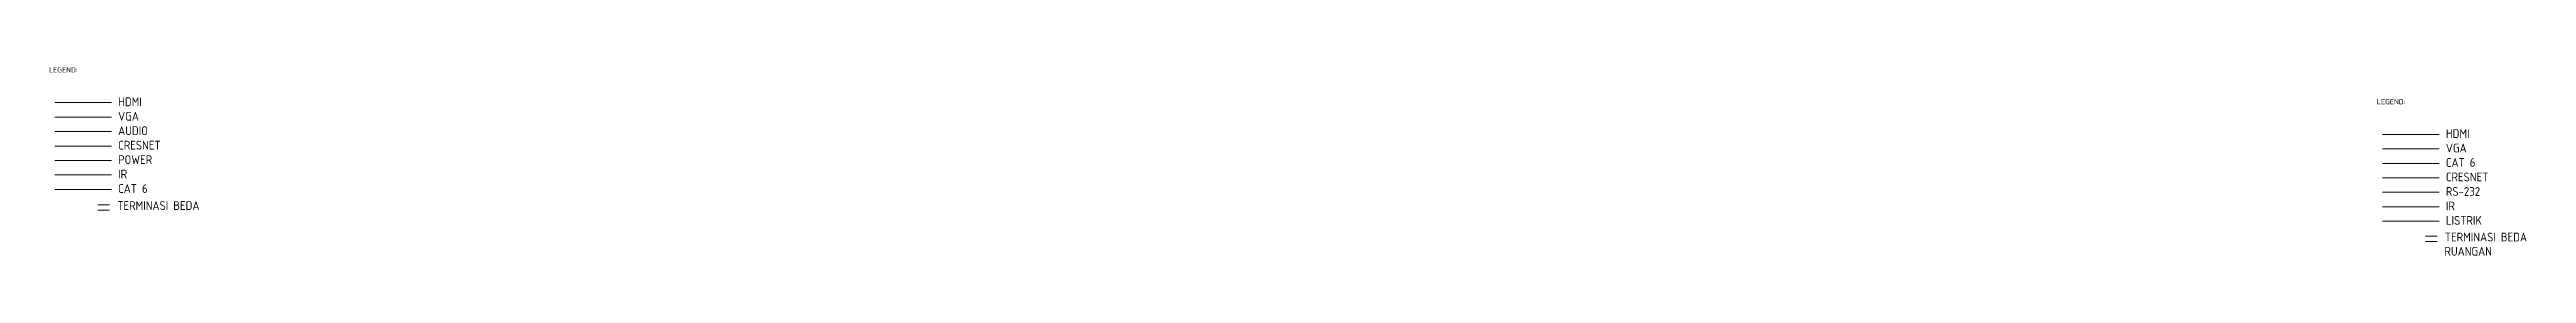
# Model space of a CAD drawing. Header units: millimetres. Extents: x 52029 to 181395, y -167683 to -9934.
# Drawn here: x 83772 to 125355, y -81404 to -78250 of the extents above; entities that cross this region are included whole.
import ezdxf

# ---------------------------------------------------------------- set-up
doc = ezdxf.new("R2010")
doc.units = ezdxf.units.MM
doc.header["$LTSCALE"] = 3
doc.layers.add('FUR', color=8, linetype='Continuous', lineweight=5)
doc.styles.add('style1', font='isocp.shx', dxfattribs={"height": 1})

msp = doc.modelspace()

# ---------------------------------------------------------------- texts
at = {"layer": 'FUR', "color": 7, "style": 'style1'}
for s, height, p in [('VGA', 146.7, (84923, -79143)), ('HDMI', 146.7, (84923, -78901)), ('AUDIO', 146.7, (84923, -79385)), ('HDMI', 146.7, (124002, -79433)), ('CRESNET', 146.7, (84923, -79627)), ('POWER', 146.7, (84923, -79869)), ('VGA', 146.7, (124002, -79675)), ('CAT 6', 146.7, (124002, -79917)), ('IR', 146.7, (84923, -80111)), ('CAT 6', 146.7, (84923, -80353)), ('CRESNET', 146.7, (124002, -80159)), ('RS-232', 146.7, (124002, -80402)), ('TERMINASI BEDA ', 146.67, (84909, -80638)), ('IR', 146.7, (124002, -80644)), ('TERMINASI BEDA ', 146.67, (123985, -81165)), ('LISTRIK', 146.7, (124002, -80886)), ('RUANGAN', 146.7, (123978, -81403))]:
    msp.add_text(s, height=height, dxfattribs=at).set_placement(p)
at = {"layer": 'FUR', "color": 7, "char_height": 85.9, "width": 1647.26, "attachment_point": 1, "style": 'style1'}
for insert in [(83763, -78251), (122843, -78783)]:
    msp.add_mtext('LEGEND:', dxfattribs=dict(at, insert=insert))

# ---------------------------------------------------------------- linework, layer by layer
at = {"layer": 'FUR', "color": 5}
for p, q in [((83860, -78841), (84811, -78841)), ((122939, -79374), (123891, -79374))]:
    msp.add_line(p, q, dxfattribs=at)
at = {"layer": 'FUR', "color": 40}
for p, q in [((83860, -79083), (84811, -79083)), ((122939, -79616), (123891, -79616))]:
    msp.add_line(p, q, dxfattribs=at)
at = {"layer": 'FUR', "color": 3}
for p, q in [((83860, -79325), (84811, -79325)), ((122939, -79858), (123891, -79858))]:
    msp.add_line(p, q, dxfattribs=at)
at = {"layer": 'FUR', "color": 4}
for p, q in [((83860, -79568), (84811, -79568)), ((122939, -80100), (123891, -80100))]:
    msp.add_line(p, q, dxfattribs=at)
at = {"layer": 'FUR', "color": 7}
for p, q in [((83860, -79810), (84811, -79810)), ((122939, -80342), (123891, -80342))]:
    msp.add_line(p, q, dxfattribs=at)
at = {"layer": 'FUR', "color": 16}
for p, q in [((83860, -80052), (84811, -80052)), ((122939, -80584), (123891, -80584))]:
    msp.add_line(p, q, dxfattribs=at)
at = {"layer": 'FUR', "color": 1}
for p, q in [((83860, -80294), (84811, -80294)), ((122939, -80826), (123891, -80826))]:
    msp.add_line(p, q, dxfattribs=at)
at = {"layer": 'FUR', "color": 7}
for points in [[(84583, -80551), (84780, -80551)], [(84583, -80639), (84780, -80639)], [(123659, -81078), (123856, -81078)], [(123659, -81166), (123856, -81166)]]:
    msp.add_lwpolyline(points, dxfattribs=at)

msp.set_redraw_order([(e.dxf.handle, doc.entitydb.next_handle()) for e in msp.query("TEXT MTEXT ATTDEF DIMENSION ARC_DIMENSION")])  # texts and dimensions are drawn at this point

doc.saveas('drawing.dxf')
